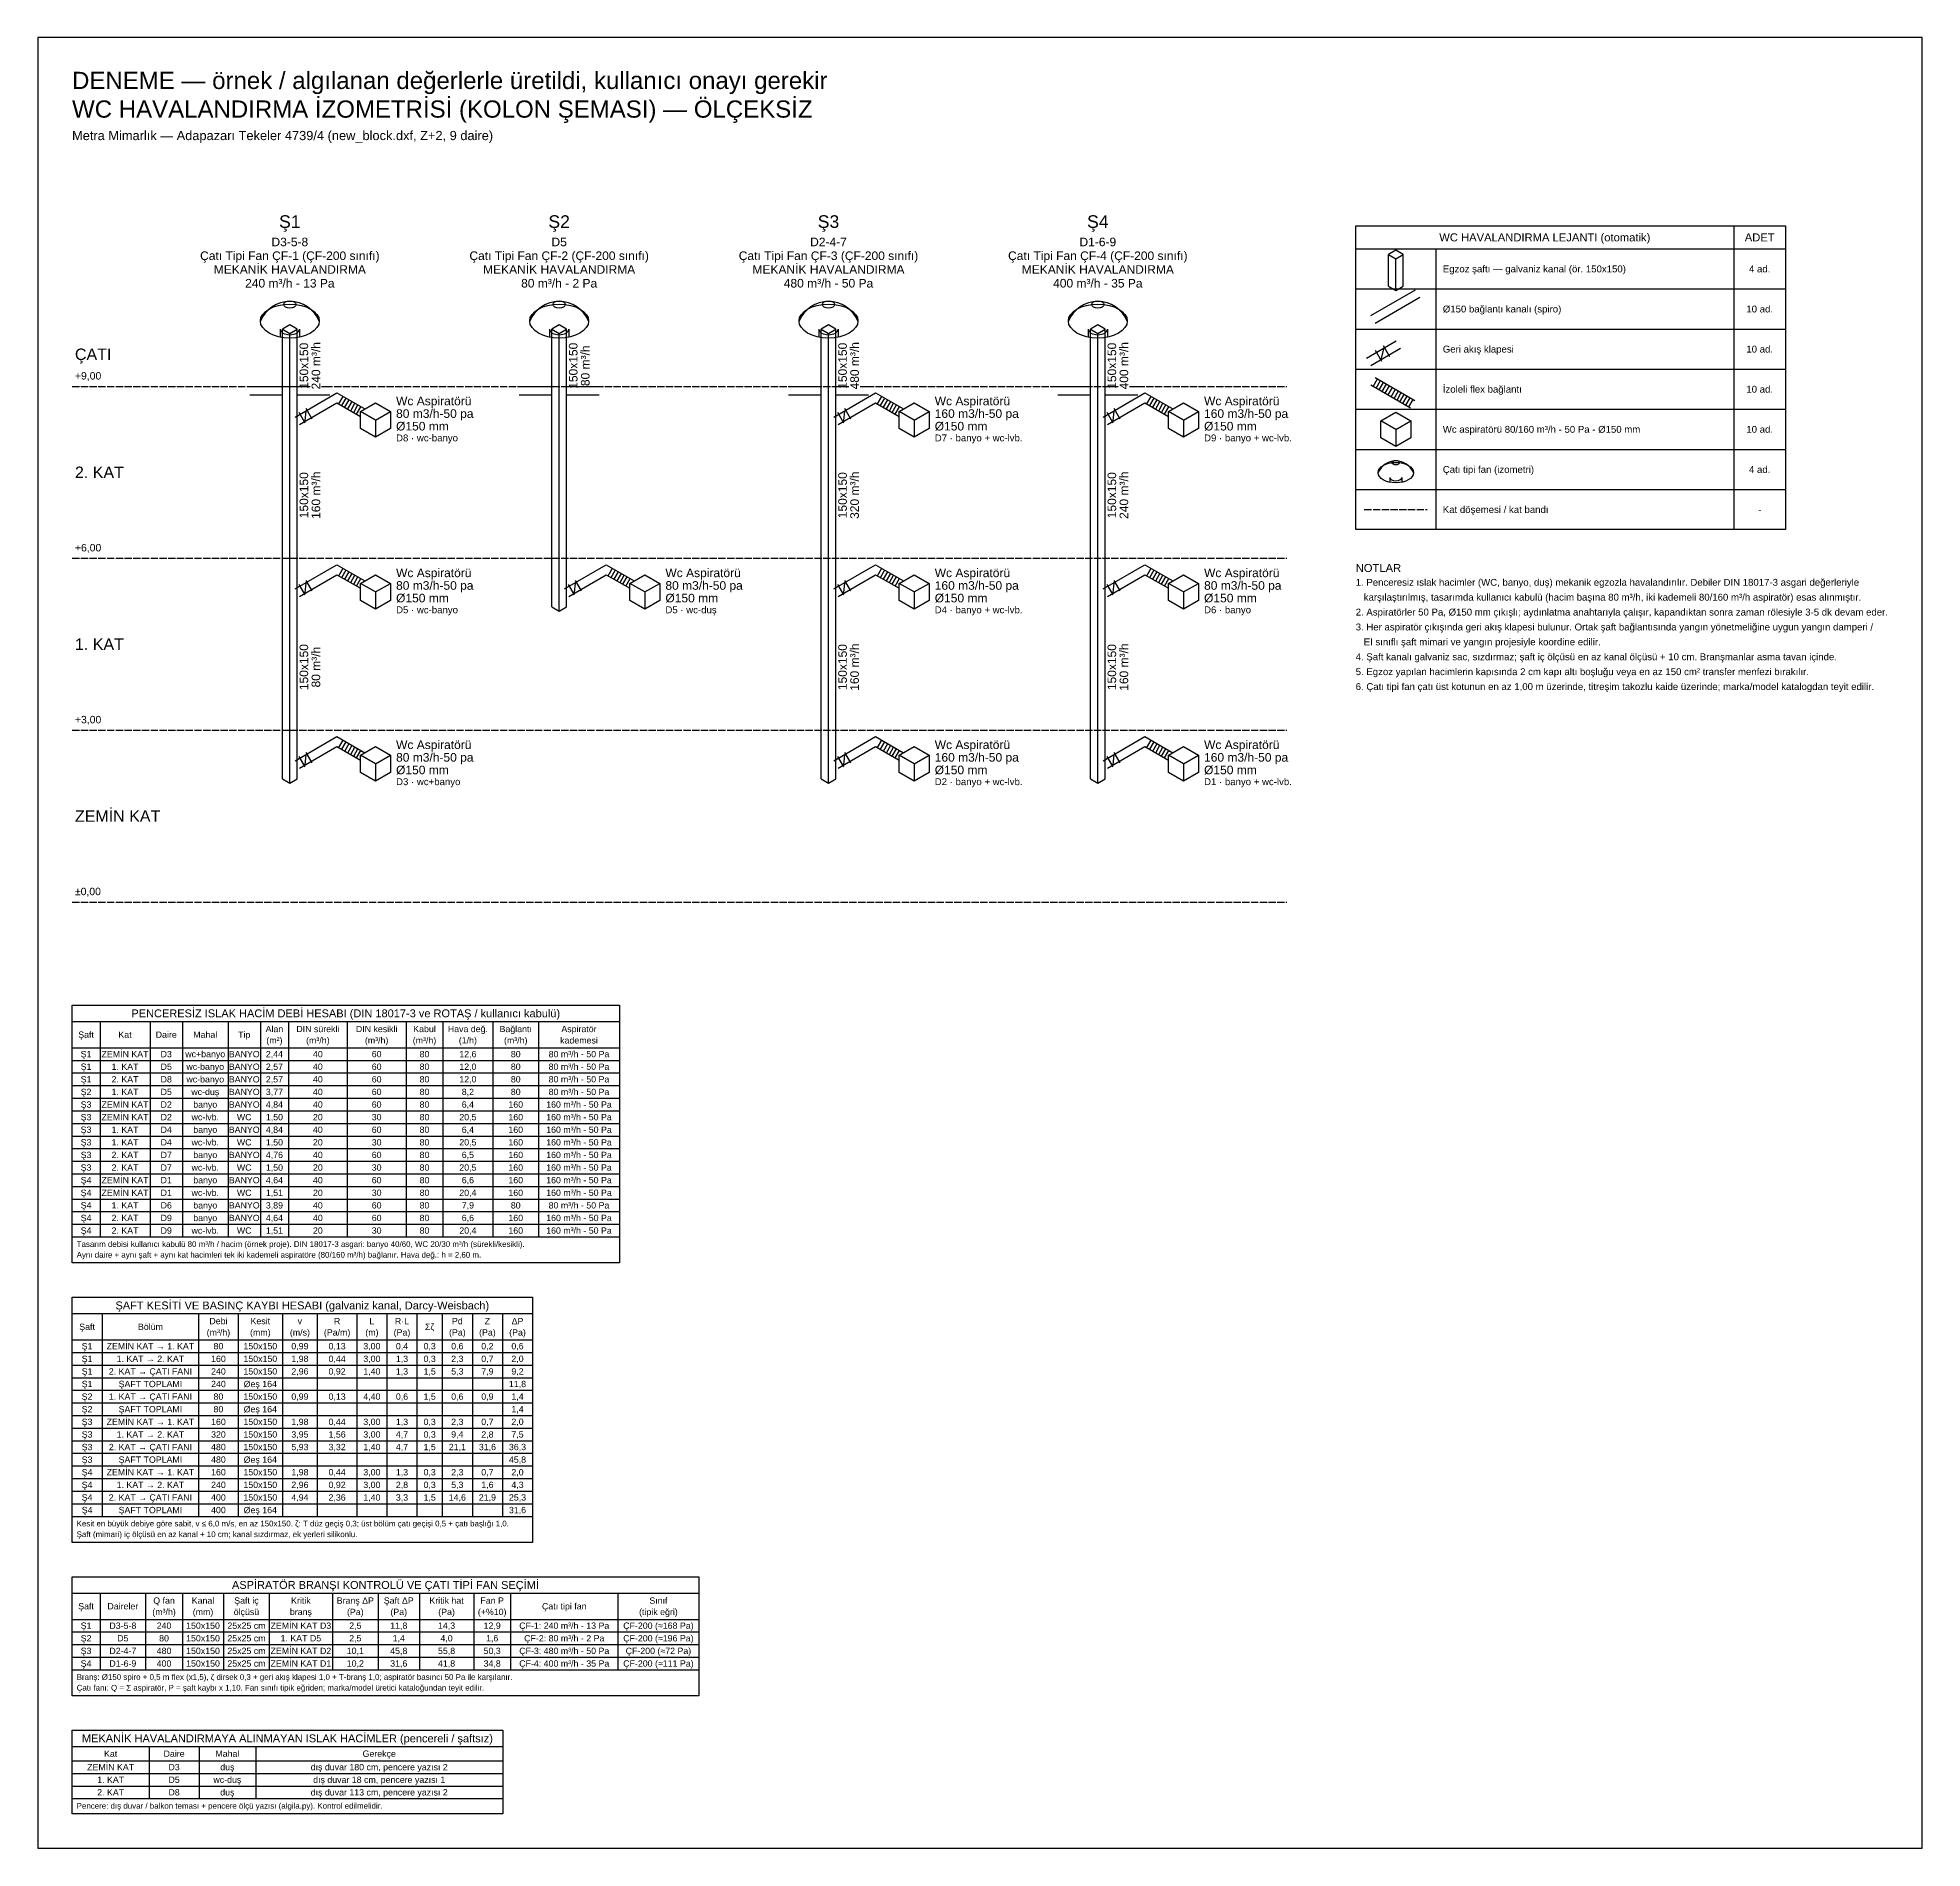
# Model space of a CAD drawing. Header units: centimetres. Extents: x -60 to 3229, y -1652 to 1509.
import ezdxf
from ezdxf.enums import TextEntityAlignment as Align

# ---------------------------------------------------------------- set-up
doc = ezdxf.new("R2010")
doc.units = ezdxf.units.CM
doc.header["$LTSCALE"] = 10
doc.linetypes.add('DASHED', pattern=[1.524, 1.27, -0.254])
for name, color, linetype in [('ROTAS-DENEME', 1, 'CONTINUOUS'), ('ROTAS-HESAP', 7, 'CONTINUOUS'), ('ROTAS-HESAP-YAZI', 7, 'CONTINUOUS'), ('ROTAS-MASKE', 7, 'CONTINUOUS'), ('ROTAS-PAFTA', 8, 'CONTINUOUS'), ('ROTAS-PAFTA-YAZI', 7, 'CONTINUOUS'), ('ROTAS-WC-HAV-CIHAZ', 4, 'CONTINUOUS'), ('ROTAS-WC-HAV-DOSEME', 8, 'CONTINUOUS'), ('ROTAS-WC-HAV-FLEX', 5, 'CONTINUOUS'), ('ROTAS-WC-HAV-KANAL', 5, 'CONTINUOUS'), ('ROTAS-WC-HAV-KAT', 8, 'DASHED'), ('ROTAS-WC-HAV-YAZI', 51, 'CONTINUOUS')]:
    doc.layers.add(name, color=color, linetype=linetype)
doc.styles.add('ROTAS', font='arial.ttf')

msp = doc.modelspace()

# ---------------------------------------------------------------- texts
at = {"layer": 'ROTAS-DENEME', "style": 'ROTAS'}
msp.add_text('DENEME — örnek / algılanan değerlerle üretildi, kullanıcı onayı gerekir', height=30, dxfattribs=at).set_placement((0, 1410), align=Align.BOTTOM_LEFT)
at = {"layer": 'ROTAS-HESAP-YAZI', "style": 'ROTAS'}
for s, height, p in [('WC HAVALANDIRMA LEJANTI (otomatik)', 14, (2570, 1160)), ('ADET', 14, (2945, 1160)), ('4 ad.', 12, (2945, 1105)), ('10 ad.', 12, (2945, 1035)), ('10 ad.', 12, (2945, 965)), ('10 ad.', 12, (2945, 895)), ('10 ad.', 12, (2945, 825)), ('4 ad.', 12, (2945, 755)), ('-', 12, (2945, 685)), ('PENCERESİZ ISLAK HACİM DEBİ HESABI (DIN 18017-3 ve ROTAŞ / kullanıcı kabulü)', 13.75, (477.6, -194.3)), ('Şaft', 11, (24.4, -231.5)), ('Kat', 11, (92.4, -231.5)), ('Daire', 11, (164.3, -231.5)), ('Mahal', 11, (232.4, -231.5)), ('Tip', 11, (300.4, -231.5)), ('Alan', 11, (353.1, -221.6)), ('DIN sürekli', 11, (428.9, -221.6)), ('DIN kesikli', 11, (531.5, -221.6)), ('Kabul', 11, (615, -221.6)), ('Hava değ.', 11, (690.7, -221.6)), ('Bağlantı', 11, (774.2, -221.6)), ('Aspiratör', 11, (884.6, -221.6)), ('Ş1', 11, (24.4, -265.4)), ('ZEMİN KAT', 11, (92.4, -265.4)), ('D3', 11, (164.3, -265.4)), ('wc+banyo', 11, (232.4, -265.4)), ('BANYO', 11, (300.4, -265.4)), ('2,44', 11, (353.1, -265.4)), ('(m²)', 11, (353.1, -241.4)), ('(m³/h)', 11, (428.9, -241.4)), ('40', 11, (428.9, -265.4)), ('(m³/h)', 11, (531.5, -241.4)), ('60', 11, (531.5, -265.4)), ('(m³/h)', 11, (615, -241.4)), ('80', 11, (615, -265.4)), ('(1/h)', 11, (690.7, -241.4)), ('12,6', 11, (690.7, -265.4)), ('(m³/h)', 11, (774.2, -241.4)), ('80', 11, (774.2, -265.4)), ('80 m³/h - 50 Pa', 11, (884.6, -265.4)), ('kademesi', 11, (884.6, -241.4)), ('Ş1', 11, (24.4, -287.4)), ('1. KAT', 11, (92.4, -287.4)), ('D5', 11, (164.3, -287.4)), ('wc-banyo', 11, (232.4, -287.4)), ('BANYO', 11, (300.4, -287.4)), ('2,57', 11, (353.1, -287.4)), ('40', 11, (428.9, -287.4)), ('60', 11, (531.5, -287.4)), ('80', 11, (615, -287.4)), ('12,0', 11, (690.7, -287.4)), ('80', 11, (774.2, -287.4)), ('80 m³/h - 50 Pa', 11, (884.6, -287.4)), ('Ş1', 11, (24.4, -309.4)), ('Ş2', 11, (24.4, -331.4)), ('2. KAT', 11, (92.4, -309.4)), ('1. KAT', 11, (92.4, -331.4)), ('D8', 11, (164.3, -309.4)), ('D5', 11, (164.3, -331.4)), ('wc-banyo', 11, (232.4, -309.4)), ('wc-duş', 11, (232.4, -331.4)), ('BANYO', 11, (300.4, -309.4)), ('BANYO', 11, (300.4, -331.4)), ('3,77', 11, (353.1, -331.4)), ('2,57', 11, (353.1, -309.4)), ('40', 11, (428.9, -309.4)), ('40', 11, (428.9, -331.4)), ('60', 11, (531.5, -309.4)), ('60', 11, (531.5, -331.4)), ('80', 11, (615, -309.4)), ('80', 11, (615, -331.4)), ('12,0', 11, (690.7, -309.4)), ('8,2', 11, (690.7, -331.4)), ('80', 11, (774.2, -309.4)), ('80', 11, (774.2, -331.4)), ('80 m³/h - 50 Pa', 11, (884.6, -309.4)), ('80 m³/h - 50 Pa', 11, (884.6, -331.4)), ('Ş3', 11, (24.4, -353.4)), ('ZEMİN KAT', 11, (92.4, -353.4)), ('D2', 11, (164.3, -353.4)), ('banyo', 11, (232.4, -353.4)), ('BANYO', 11, (300.4, -353.4)), ('4,84', 11, (353.1, -353.4)), ('40', 11, (428.9, -353.4)), ('60', 11, (531.5, -353.4)), ('80', 11, (615, -353.4)), ('6,4', 11, (690.7, -353.4)), ('160', 11, (774.2, -353.4)), ('160 m³/h - 50 Pa', 11, (884.6, -353.4)), ('Ş3', 11, (24.4, -375.4)), ('Ş3', 11, (24.4, -397.4)), ('ZEMİN KAT', 11, (92.4, -375.4)), ('1. KAT', 11, (92.4, -397.4)), ('D2', 11, (164.3, -375.4)), ('D4', 11, (164.3, -397.4)), ('wc-lvb.', 11, (232.4, -375.4)), ('banyo', 11, (232.4, -397.4)), ('BANYO', 11, (300.4, -397.4)), ('WC', 11, (300.4, -375.4)), ('4,84', 11, (353.1, -397.4)), ('1,50', 11, (353.1, -375.4)), ('40', 11, (428.9, -397.4)), ('20', 11, (428.9, -375.4)), ('30', 11, (531.5, -375.4)), ('60', 11, (531.5, -397.4)), ('80', 11, (615, -375.4)), ('80', 11, (615, -397.4)), ('20,5', 11, (690.7, -375.4)), ('6,4', 11, (690.7, -397.4)), ('160', 11, (774.2, -375.4)), ('160', 11, (774.2, -397.4)), ('160 m³/h - 50 Pa', 11, (884.6, -375.4)), ('160 m³/h - 50 Pa', 11, (884.6, -397.4)), ('Ş3', 11, (24.4, -419.4)), ('1. KAT', 11, (92.4, -419.4)), ('D4', 11, (164.3, -419.4)), ('wc-lvb.', 11, (232.4, -419.4)), ('WC', 11, (300.4, -419.4)), ('1,50', 11, (353.1, -419.4)), ('20', 11, (428.9, -419.4)), ('30', 11, (531.5, -419.4)), ('80', 11, (615, -419.4)), ('20,5', 11, (690.7, -419.4)), ('160', 11, (774.2, -419.4)), ('160 m³/h - 50 Pa', 11, (884.6, -419.4)), ('Ş3', 11, (24.4, -441.4)), ('Ş3', 11, (24.4, -463.4)), ('2. KAT', 11, (92.4, -441.4)), ('2. KAT', 11, (92.4, -463.4)), ('D7', 11, (164.3, -441.4)), ('D7', 11, (164.3, -463.4)), ('wc-lvb.', 11, (232.4, -463.4)), ('banyo', 11, (232.4, -441.4)), ('BANYO', 11, (300.4, -441.4)), ('WC', 11, (300.4, -463.4)), ('4,76', 11, (353.1, -441.4)), ('1,50', 11, (353.1, -463.4)), ('40', 11, (428.9, -441.4)), ('20', 11, (428.9, -463.4)), ('30', 11, (531.5, -463.4)), ('60', 11, (531.5, -441.4)), ('80', 11, (615, -441.4)), ('80', 11, (615, -463.4)), ('20,5', 11, (690.7, -463.4)), ('6,5', 11, (690.7, -441.4)), ('160', 11, (774.2, -441.4)), ('160', 11, (774.2, -463.4)), ('160 m³/h - 50 Pa', 11, (884.6, -441.4)), ('160 m³/h - 50 Pa', 11, (884.6, -463.4)), ('Ş4', 11, (24.4, -485.4)), ('ZEMİN KAT', 11, (92.4, -485.4)), ('D1', 11, (164.3, -485.4)), ('banyo', 11, (232.4, -485.4)), ('BANYO', 11, (300.4, -485.4)), ('4,64', 11, (353.1, -485.4)), ('40', 11, (428.9, -485.4)), ('60', 11, (531.5, -485.4)), ('80', 11, (615, -485.4)), ('6,6', 11, (690.7, -485.4)), ('160', 11, (774.2, -485.4)), ('160 m³/h - 50 Pa', 11, (884.6, -485.4)), ('Ş4', 11, (24.4, -507.4)), ('Ş4', 11, (24.4, -529.4)), ('ZEMİN KAT', 11, (92.4, -507.4)), ('1. KAT', 11, (92.4, -529.4)), ('D1', 11, (164.3, -507.4)), ('D6', 11, (164.3, -529.4)), ('wc-lvb.', 11, (232.4, -507.4)), ('banyo', 11, (232.4, -529.4)), ('BANYO', 11, (300.4, -529.4)), ('WC', 11, (300.4, -507.4)), ('3,89', 11, (353.1, -529.4)), ('1,51', 11, (353.1, -507.4)), ('40', 11, (428.9, -529.4)), ('20', 11, (428.9, -507.4)), ('30', 11, (531.5, -507.4)), ('60', 11, (531.5, -529.4)), ('80', 11, (615, -507.4)), ('80', 11, (615, -529.4)), ('20,4', 11, (690.7, -507.4)), ('7,9', 11, (690.7, -529.4)), ('160', 11, (774.2, -507.4)), ('80', 11, (774.2, -529.4)), ('160 m³/h - 50 Pa', 11, (884.6, -507.4)), ('80 m³/h - 50 Pa', 11, (884.6, -529.4)), ('Ş4', 11, (24.4, -551.4)), ('2. KAT', 11, (92.4, -551.4)), ('D9', 11, (164.3, -551.4)), ('banyo', 11, (232.4, -551.4)), ('BANYO', 11, (300.4, -551.4)), ('4,64', 11, (353.1, -551.4)), ('40', 11, (428.9, -551.4)), ('60', 11, (531.5, -551.4)), ('80', 11, (615, -551.4)), ('6,6', 11, (690.7, -551.4)), ('160', 11, (774.2, -551.4)), ('160 m³/h - 50 Pa', 11, (884.6, -551.4)), ('Ş4', 11, (24.4, -573.4)), ('2. KAT', 11, (92.4, -573.4)), ('D9', 11, (164.3, -573.4)), ('wc-lvb.', 11, (232.4, -573.4)), ('WC', 11, (300.4, -573.4)), ('1,51', 11, (353.1, -573.4)), ('20', 11, (428.9, -573.4)), ('30', 11, (531.5, -573.4)), ('80', 11, (615, -573.4)), ('20,4', 11, (690.7, -573.4)), ('160', 11, (774.2, -573.4)), ('160 m³/h - 50 Pa', 11, (884.6, -573.4)), ('ŞAFT KESİTİ VE BASINÇ KAYBI HESABI (galvaniz kanal, Darcy-Weisbach)', 13.75, (401.8, -704.1)), ('Şaft', 11, (26.2, -741.3)), ('Bölüm', 11, (136.7, -741.3)), ('(m³/h)', 11, (255.4, -751.2)), ('Debi', 11, (255.4, -731.4)), ('(mm)', 11, (328.5, -751.2)), ('Kesit', 11, (328.5, -731.4)), ('(m/s)', 11, (397.6, -751.2)), ('v', 11, (397.6, -731.4)), ('(Pa/m)', 11, (462.5, -751.2)), ('R', 11, (462.5, -731.4)), ('(m)', 11, (523.2, -751.2)), ('L', 11, (523.2, -731.4)), ('(Pa)', 11, (575.7, -751.2)), ('R·L', 11, (575.7, -731.4)), ('Σζ', 11, (624, -741.3)), ('(Pa)', 11, (672.3, -751.2)), ('Pd', 11, (672.3, -731.4)), ('(Pa)', 11, (724.8, -751.2)), ('Z', 11, (724.8, -731.4)), ('(Pa)', 11, (777.3, -751.2)), ('ΔP', 11, (777.3, -731.4)), ('Ş1', 11, (26.2, -775.2)), ('ZEMİN KAT → 1. KAT', 11, (136.7, -775.2)), ('80', 11, (255.4, -775.2)), ('150x150', 11, (328.5, -775.2)), ('0,99', 11, (397.6, -775.2)), ('0,13', 11, (462.5, -775.2)), ('3,00', 11, (523.2, -775.2)), ('0,4', 11, (575.7, -775.2)), ('0,3', 11, (624, -775.2)), ('0,6', 11, (672.3, -775.2)), ('0,2', 11, (724.8, -775.2)), ('0,6', 11, (777.3, -775.2)), ('Ş1', 11, (26.2, -797.2)), ('Ş1', 11, (26.2, -819.2)), ('2. KAT → ÇATI FANI', 11, (136.7, -819.2)), ('1. KAT → 2. KAT', 11, (136.7, -797.2)), ('240', 11, (255.4, -819.2)), ('160', 11, (255.4, -797.2)), ('150x150', 11, (328.5, -797.2)), ('150x150', 11, (328.5, -819.2)), ('2,96', 11, (397.6, -819.2)), ('1,98', 11, (397.6, -797.2)), ('0,44', 11, (462.5, -797.2)), ('0,92', 11, (462.5, -819.2)), ('3,00', 11, (523.2, -797.2)), ('1,40', 11, (523.2, -819.2)), ('1,3', 11, (575.7, -797.2)), ('1,3', 11, (575.7, -819.2)), ('0,3', 11, (624, -797.2)), ('1,5', 11, (624, -819.2)), ('5,3', 11, (672.3, -819.2)), ('2,3', 11, (672.3, -797.2)), ('0,7', 11, (724.8, -797.2)), ('7,9', 11, (724.8, -819.2)), ('9,2', 11, (777.3, -819.2)), ('2,0', 11, (777.3, -797.2)), ('Ş1', 11, (26.2, -841.2)), ('ŞAFT TOPLAMI', 11, (136.7, -841.2)), ('240', 11, (255.4, -841.2)), ('Øeş 164', 11, (328.5, -841.2)), ('11,8', 11, (777.3, -841.2)), ('Ş2', 11, (26.2, -863.2)), ('Ş2', 11, (26.2, -885.2)), ('1. KAT → ÇATI FANI', 11, (136.7, -863.2)), ('ŞAFT TOPLAMI', 11, (136.7, -885.2)), ('80', 11, (255.4, -863.2)), ('80', 11, (255.4, -885.2)), ('Øeş 164', 11, (328.5, -885.2)), ('150x150', 11, (328.5, -863.2)), ('0,99', 11, (397.6, -863.2)), ('0,13', 11, (462.5, -863.2)), ('4,40', 11, (523.2, -863.2)), ('0,6', 11, (575.7, -863.2)), ('1,5', 11, (624, -863.2)), ('0,6', 11, (672.3, -863.2)), ('0,9', 11, (724.8, -863.2)), ('1,4', 11, (777.3, -863.2)), ('1,4', 11, (777.3, -885.2)), ('Ş3', 11, (26.2, -907.2)), ('ZEMİN KAT → 1. KAT', 11, (136.7, -907.2)), ('160', 11, (255.4, -907.2)), ('150x150', 11, (328.5, -907.2)), ('1,98', 11, (397.6, -907.2)), ('0,44', 11, (462.5, -907.2)), ('3,00', 11, (523.2, -907.2)), ('1,3', 11, (575.7, -907.2)), ('0,3', 11, (624, -907.2)), ('2,3', 11, (672.3, -907.2)), ('0,7', 11, (724.8, -907.2)), ('2,0', 11, (777.3, -907.2)), ('Ş3', 11, (26.2, -929.2)), ('Ş3', 11, (26.2, -951.2)), ('2. KAT → ÇATI FANI', 11, (136.7, -951.2)), ('1. KAT → 2. KAT', 11, (136.7, -929.2)), ('480', 11, (255.4, -951.2)), ('320', 11, (255.4, -929.2)), ('150x150', 11, (328.5, -929.2)), ('150x150', 11, (328.5, -951.2)), ('3,95', 11, (397.6, -929.2)), ('5,93', 11, (397.6, -951.2)), ('3,32', 11, (462.5, -951.2)), ('1,56', 11, (462.5, -929.2)), ('3,00', 11, (523.2, -929.2)), ('1,40', 11, (523.2, -951.2)), ('4,7', 11, (575.7, -929.2)), ('4,7', 11, (575.7, -951.2)), ('0,3', 11, (624, -929.2)), ('1,5', 11, (624, -951.2)), ('21,1', 11, (672.3, -951.2)), ('9,4', 11, (672.3, -929.2)), ('31,6', 11, (724.8, -951.2)), ('2,8', 11, (724.8, -929.2)), ('36,3', 11, (777.3, -951.2)), ('7,5', 11, (777.3, -929.2)), ('Ş3', 11, (26.2, -973.2)), ('ŞAFT TOPLAMI', 11, (136.7, -973.2)), ('480', 11, (255.4, -973.2)), ('Øeş 164', 11, (328.5, -973.2)), ('45,8', 11, (777.3, -973.2)), ('Ş4', 11, (26.2, -995.2)), ('Ş4', 11, (26.2, -1017.2)), ('ZEMİN KAT → 1. KAT', 11, (136.7, -995.2)), ('1. KAT → 2. KAT', 11, (136.7, -1017.2)), ('240', 11, (255.4, -1017.2)), ('160', 11, (255.4, -995.2)), ('150x150', 11, (328.5, -995.2)), ('150x150', 11, (328.5, -1017.2)), ('2,96', 11, (397.6, -1017.2)), ('1,98', 11, (397.6, -995.2)), ('0,44', 11, (462.5, -995.2)), ('0,92', 11, (462.5, -1017.2)), ('3,00', 11, (523.2, -995.2)), ('3,00', 11, (523.2, -1017.2)), ('2,8', 11, (575.7, -1017.2)), ('1,3', 11, (575.7, -995.2)), ('0,3', 11, (624, -995.2)), ('0,3', 11, (624, -1017.2)), ('5,3', 11, (672.3, -1017.2)), ('2,3', 11, (672.3, -995.2)), ('0,7', 11, (724.8, -995.2)), ('1,6', 11, (724.8, -1017.2)), ('4,3', 11, (777.3, -1017.2)), ('2,0', 11, (777.3, -995.2)), ('Ş4', 11, (26.2, -1039.2)), ('2. KAT → ÇATI FANI', 11, (136.7, -1039.2)), ('400', 11, (255.4, -1039.2)), ('150x150', 11, (328.5, -1039.2)), ('4,94', 11, (397.6, -1039.2)), ('2,36', 11, (462.5, -1039.2)), ('1,40', 11, (523.2, -1039.2)), ('3,3', 11, (575.7, -1039.2)), ('1,5', 11, (624, -1039.2)), ('14,6', 11, (672.3, -1039.2)), ('21,9', 11, (724.8, -1039.2)), ('25,3', 11, (777.3, -1039.2)), ('Ş4', 11, (26.2, -1061.2)), ('ŞAFT TOPLAMI', 11, (136.7, -1061.2)), ('400', 11, (255.4, -1061.2)), ('Øeş 164', 11, (328.5, -1061.2)), ('31,6', 11, (777.3, -1061.2)), ('ASPİRATÖR BRANŞI KONTROLÜ VE ÇATI TİPİ FAN SEÇİMİ', 13.75, (546.9, -1191.9)), ('Q fan', 11, (160.5, -1219.2)), ('Kanal', 11, (228.5, -1219.2)), ('Şaft iç', 11, (304.3, -1219.2)), ('Kritik', 11, (399.3, -1219.2)), ('Branş ΔP', 11, (494.3, -1219.2)), ('Şaft ΔP', 11, (570.1, -1219.2)), ('Kritik hat', 11, (653.5, -1219.2)), ('Fan P', 11, (733.1, -1219.2)), ('Sınıf', 11, (1023.2, -1219.2)), ('Şaft', 11, (24.4, -1229.1)), ('Daireler', 11, (88.6, -1229.1)), ('(m³/h)', 11, (160.5, -1239)), ('(mm)', 11, (228.5, -1239)), ('ölçüsü', 11, (304.3, -1239)), ('branş', 11, (399.3, -1239)), ('(Pa)', 11, (494.3, -1239)), ('(Pa)', 11, (570.1, -1239)), ('(Pa)', 11, (653.5, -1239)), ('(+%10)', 11, (733.1, -1239)), ('Çatı tipi fan', 11, (858.9, -1229.1)), ('(tipik eğri)', 11, (1023.2, -1239)), ('Ş1', 11, (24.4, -1263)), ('Ş2', 11, (24.4, -1285)), ('D3-5-8', 11, (88.6, -1263)), ('D5', 11, (88.6, -1285)), ('240', 11, (160.5, -1263)), ('80', 11, (160.5, -1285)), ('150x150', 11, (228.5, -1263)), ('150x150', 11, (228.5, -1285)), ('25x25 cm', 11, (304.3, -1263)), ('25x25 cm', 11, (304.3, -1285)), ('ZEMİN KAT D3', 11, (399.3, -1263)), ('1. KAT D5', 11, (399.3, -1285)), ('2,5', 11, (494.3, -1263)), ('2,5', 11, (494.3, -1285)), ('11,8', 11, (570.1, -1263)), ('1,4', 11, (570.1, -1285)), ('14,3', 11, (653.5, -1263)), ('4,0', 11, (653.5, -1285)), ('12,9', 11, (733.1, -1263)), ('1,6', 11, (733.1, -1285)), ('ÇF-1: 240 m³/h - 13 Pa', 11, (858.9, -1263)), ('ÇF-2: 80 m³/h - 2 Pa', 11, (858.9, -1285)), ('ÇF-200 (≈168 Pa)', 11, (1023.2, -1263)), ('ÇF-200 (≈196 Pa)', 11, (1023.2, -1285)), ('Ş3', 11, (24.4, -1307)), ('D2-4-7', 11, (88.6, -1307)), ('480', 11, (160.5, -1307)), ('150x150', 11, (228.5, -1307)), ('25x25 cm', 11, (304.3, -1307)), ('ZEMİN KAT D2', 11, (399.3, -1307)), ('10,1', 11, (494.3, -1307)), ('45,8', 11, (570.1, -1307)), ('55,8', 11, (653.5, -1307)), ('50,3', 11, (733.1, -1307)), ('ÇF-3: 480 m³/h - 50 Pa', 11, (858.9, -1307)), ('ÇF-200 (≈72 Pa)', 11, (1023.2, -1307)), ('Ş4', 11, (24.4, -1329)), ('D1-6-9', 11, (88.6, -1329)), ('400', 11, (160.5, -1329)), ('150x150', 11, (228.5, -1329)), ('25x25 cm', 11, (304.3, -1329)), ('ZEMİN KAT D1', 11, (399.3, -1329)), ('10,2', 11, (494.3, -1329)), ('31,6', 11, (570.1, -1329)), ('41,8', 11, (653.5, -1329)), ('34,8', 11, (733.1, -1329)), ('ÇF-4: 400 m³/h - 35 Pa', 11, (858.9, -1329)), ('ÇF-200 (≈111 Pa)', 11, (1023.2, -1329)), ('MEKANİK HAVALANDIRMAYA ALINMAYAN ISLAK HACİMLER (pencereli / şaftsız)', 13.75, (375.8, -1459.7)), ('ZEMİN KAT', 11, (67.3, -1509.9)), ('Kat', 11, (67.3, -1486.4)), ('Daire', 11, (178, -1486.4)), ('D3', 11, (178, -1509.9)), ('Mahal', 11, (271, -1486.4)), ('duş', 11, (271, -1509.9)), ('dış duvar 180 cm, pencere yazısı 2', 11, (536, -1509.9)), ('Gerekçe', 11, (536, -1486.4)), ('1. KAT', 11, (67.3, -1531.9)), ('D5', 11, (178, -1531.9)), ('wc-duş', 11, (271, -1531.9)), ('dış duvar 18 cm, pencere yazısı 1', 11, (536, -1531.9)), ('2. KAT', 11, (67.3, -1553.9)), ('D8', 11, (178, -1553.9)), ('duş', 11, (271, -1553.9)), ('dış duvar 113 cm, pencere yazısı 2', 11, (536, -1553.9))]:
    msp.add_text(s, height=height, dxfattribs=at).set_placement(p, align=Align.MIDDLE_CENTER)
for s, height, p in [('Egzoz şaftı — galvaniz kanal (ör. 150x150)', 12, (2392, 1105)), ('Ø150 bağlantı kanalı (spiro)', 12, (2392, 1035)), ('Geri akış klapesi', 12, (2392, 965)), ('İzoleli flex bağlantı', 12, (2392, 895)), ('Wc aspiratörü 80/160 m³/h - 50 Pa - Ø150 mm', 12, (2392, 825)), ('Çatı tipi fan (izometri)', 12, (2392, 755)), ('Kat döşemesi / kat bandı', 12, (2392, 685)), ('Tasarım debisi kullanıcı kabulü 80 m³/h / hacim (örnek proje). DIN 18017-3 asgari: banyo 40/60, WC 20/30 m³/h (sürekli/kesikli).', 9.9, (8, -597)), ('Aynı daire + aynı şaft + aynı kat hacimleri tek iki kademeli aspiratöre (80/160 m³/h) bağlanır. Hava değ.: h = 2,60 m.', 9.9, (8, -615.7)), ('Kesit en büyük debiye göre sabit, v ≤ 6,0 m/s, en az 150x150. ζ: T düz geçiş 0,3; üst bölüm çatı geçişi 0,5 + çatı başlığı 1,0.', 9.9, (8, -1084.8)), ('Şaft (mimari) iç ölçüsü en az kanal + 10 cm; kanal sızdırmaz, ek yerleri silikonlu.', 9.9, (8, -1103.5)), ('Branş: Ø150 spiro + 0,5 m flex (x1,5), ζ dirsek 0,3 + geri akış klapesi 1,0 + T-branş 1,0; aspiratör basıncı 50 Pa ile karşılanır.', 9.9, (8, -1352.6)), ('Çatı fanı: Q = Σ aspiratör, P = şaft kaybı x 1,10. Fan sınıfı tipik eğriden; marka/model üretici kataloğundan teyit edilir.', 9.9, (8, -1371.3)), ('Pencere: dış duvar / balkon teması + pencere ölçü yazısı (algila.py). Kontrol edilmelidir.', 9.9, (8, -1577.5))]:
    msp.add_text(s, height=height, dxfattribs=at).set_placement(p, align=Align.MIDDLE_LEFT)
at = {"layer": 'ROTAS-PAFTA-YAZI', "style": 'ROTAS'}
for s, height, p in [('WC HAVALANDIRMA İZOMETRİSİ (KOLON ŞEMASI) — ÖLÇEKSİZ', 30, (0, 1360)), ('Metra Mimarlık — Adapazarı Tekeler 4739/4 (new_block.dxf, Z+2, 9 daire)', 16, (0, 1325))]:
    msp.add_text(s, height=height, dxfattribs=at).set_placement(p, align=Align.BOTTOM_LEFT)
for s, height, p in [('1. Penceresiz ıslak hacimler (WC, banyo, duş) mekanik egzozla havalandırılır. Debiler DIN 18017-3 asgari değerleriyle', 12, (2240, 564)), ('NOTLAR', 14, (2240, 590)), ('   karşılaştırılmış, tasarımda kullanıcı kabulü (hacim başına 80 m³/h, iki kademeli 80/160 m³/h aspiratör) esas alınmıştır.', 12, (2240, 538)), ('2. Aspiratörler 50 Pa, Ø150 mm çıkışlı; aydınlatma anahtarıyla çalışır, kapandıktan sonra zaman rölesiyle 3-5 dk devam eder.', 12, (2240, 512)), ('3. Her aspiratör çıkışında geri akış klapesi bulunur. Ortak şaft bağlantısında yangın yönetmeliğine uygun yangın damperi /', 12, (2240, 486)), ('   EI sınıflı şaft mimari ve yangın projesiyle koordine edilir.', 12, (2240, 460)), ('4. Şaft kanalı galvaniz sac, sızdırmaz; şaft iç ölçüsü en az kanal ölçüsü + 10 cm. Branşmanlar asma tavan içinde.', 12, (2240, 434)), ('5. Egzoz yapılan hacimlerin kapısında 2 cm kapı altı boşluğu veya en az 150 cm² transfer menfezi bırakılır.', 12, (2240, 408)), ('6. Çatı tipi fan çatı üst kotunun en az 1,00 m üzerinde, titreşim takozlu kaide üzerinde; marka/model katalogdan teyit edilir.', 12, (2240, 382))]:
    msp.add_text(s, height=height, dxfattribs=at).set_placement(p, align=Align.TOP_LEFT)
at = {"layer": 'ROTAS-WC-HAV-YAZI', "style": 'ROTAS'}
for s, height, p in [('Ş1', 22, (380, 1170)), ('Ş2', 22, (850, 1170)), ('Ş3', 22, (1320, 1170)), ('Ş4', 22, (1790, 1170)), ('D3-5-8', 15, (380, 1140)), ('D5', 15, (850, 1140)), ('D2-4-7', 15, (1320, 1140)), ('D1-6-9', 15, (1790, 1140)), ('Çatı Tipi Fan ÇF-1 (ÇF-200 sınıfı)', 15, (380, 1116)), ('Çatı Tipi Fan ÇF-2 (ÇF-200 sınıfı)', 15, (850, 1116)), ('Çatı Tipi Fan ÇF-3 (ÇF-200 sınıfı)', 15, (1320, 1116)), ('Çatı Tipi Fan ÇF-4 (ÇF-200 sınıfı)', 15, (1790, 1116)), ('MEKANİK HAVALANDIRMA', 15, (380, 1092)), ('240 m³/h - 13 Pa', 15, (380, 1068)), ('MEKANİK HAVALANDIRMA', 15, (850, 1092)), ('80 m³/h - 2 Pa', 15, (850, 1068)), ('MEKANİK HAVALANDIRMA', 15, (1320, 1092)), ('480 m³/h - 50 Pa', 15, (1320, 1068)), ('MEKANİK HAVALANDIRMA', 15, (1790, 1092)), ('400 m³/h - 35 Pa', 15, (1790, 1068))]:
    msp.add_text(s, height=height, dxfattribs=at).set_placement(p, align=Align.BOTTOM_CENTER)
for s, height, p in [('ÇATI', 20, (5, 940)), ('+9,00', 13, (5, 908)), ('+6,00', 13, (5, 608)), ('+3,00', 13, (5, 308)), ('±0,00', 13, (5, 8))]:
    msp.add_text(s, height=height, dxfattribs=at).set_placement(p, align=Align.BOTTOM_LEFT)
for s, p in [('150x150', (874.5, 936)), ('80 m³/h', (895.5, 936)), ('150x150', (404.5, 710)), ('160 m³/h', (425.5, 710)), ('150x150', (1344.5, 710)), ('320 m³/h', (1365.5, 710)), ('150x150', (1814.5, 710)), ('240 m³/h', (1835.5, 710)), ('150x150', (404.5, 410)), ('80 m³/h', (425.5, 410)), ('150x150', (1344.5, 410)), ('160 m³/h', (1365.5, 410)), ('150x150', (1814.5, 410)), ('160 m³/h', (1835.5, 410))]:
    msp.add_text(s, height=15, rotation=90, dxfattribs=at).set_placement(p, align=Align.MIDDLE_CENTER)
for s, height, p in [('Wc Aspiratörü', 15, (565.4, 882)), ('80 m3/h-50 pa', 15, (565.4, 860)), ('Wc Aspiratörü', 15, (1505.4, 882)), ('160 m3/h-50 pa', 15, (1505.4, 860)), ('Wc Aspiratörü', 15, (1975.4, 882)), ('160 m3/h-50 pa', 15, (1975.4, 860)), ('Ø150 mm', 15, (565.4, 838)), ('Ø150 mm', 15, (1505.4, 838)), ('Ø150 mm', 15, (1975.4, 838)), ('D8 · wc-banyo', 12, (565.4, 816)), ('D7 · banyo + wc-lvb.', 12, (1505.4, 816)), ('D9 · banyo + wc-lvb.', 12, (1975.4, 816)), ('Wc Aspiratörü', 15, (565.4, 582)), ('80 m3/h-50 pa', 15, (565.4, 560)), ('Wc Aspiratörü', 15, (1035.4, 582)), ('80 m3/h-50 pa', 15, (1035.4, 560)), ('Wc Aspiratörü', 15, (1505.4, 582)), ('160 m3/h-50 pa', 15, (1505.4, 560)), ('Wc Aspiratörü', 15, (1975.4, 582)), ('80 m3/h-50 pa', 15, (1975.4, 560)), ('Ø150 mm', 15, (565.4, 538)), ('Ø150 mm', 15, (1035.4, 538)), ('Ø150 mm', 15, (1505.4, 538)), ('Ø150 mm', 15, (1975.4, 538)), ('D5 · wc-banyo', 12, (565.4, 516)), ('D5 · wc-duş', 12, (1035.4, 516)), ('D4 · banyo + wc-lvb.', 12, (1505.4, 516)), ('D6 · banyo', 12, (1975.4, 516)), ('Wc Aspiratörü', 15, (565.4, 282)), ('Wc Aspiratörü', 15, (1505.4, 282)), ('Wc Aspiratörü', 15, (1975.4, 282)), ('Ø150 mm', 15, (565.4, 238)), ('80 m3/h-50 pa', 15, (565.4, 260)), ('Ø150 mm', 15, (1505.4, 238)), ('160 m3/h-50 pa', 15, (1505.4, 260)), ('Ø150 mm', 15, (1975.4, 238)), ('160 m3/h-50 pa', 15, (1975.4, 260)), ('D3 · wc+banyo', 12, (565.4, 216)), ('D2 · banyo + wc-lvb.', 12, (1505.4, 216)), ('D1 · banyo + wc-lvb.', 12, (1975.4, 216))]:
    msp.add_text(s, height=height, dxfattribs=at).set_placement(p, align=Align.TOP_LEFT)
for s, p in [('2. KAT', (5, 750)), ('1. KAT', (5, 450)), ('ZEMİN KAT', (5, 150))]:
    msp.add_text(s, height=20, dxfattribs=at).set_placement(p, align=Align.MIDDLE_LEFT)

# ---------------------------------------------------------------- linework, layer by layer
at = {"layer": 'ROTAS-HESAP'}
for p, q in [((2900, 1180), (2900, 650)), ((2240, 1140), (2990, 1140)), ((2380, 1140), (2380, 650)), ((2240, 1070), (2990, 1070)), ((2240, 1000), (2990, 1000)), ((2240, 930), (2990, 930)), ((2240, 860), (2990, 860)), ((2240, 790), (2990, 790)), ((2240, 720), (2990, 720)), ((0, -208.6), (955.2, -208.6)), ((48.8, -208.6), (48.8, -584.4)), ((136.1, -208.6), (136.1, -584.4)), ((192.6, -208.6), (192.6, -584.4)), ((272.2, -208.6), (272.2, -584.4)), ((328.7, -208.6), (328.7, -584.4)), ((377.5, -208.6), (377.5, -584.4)), ((480.2, -208.6), (480.2, -584.4)), ((582.9, -208.6), (582.9, -584.4)), ((647.1, -208.6), (647.1, -584.4)), ((734.4, -208.6), (734.4, -584.4)), ((814, -208.6), (814, -584.4)), ((0, -254.4), (955.2, -254.4)), ((0, -276.4), (955.2, -276.4)), ((0, -298.4), (955.2, -298.4)), ((0, -320.4), (955.2, -320.4)), ((0, -342.4), (955.2, -342.4)), ((0, -364.4), (955.2, -364.4)), ((0, -386.4), (955.2, -386.4)), ((0, -408.4), (955.2, -408.4)), ((0, -430.4), (955.2, -430.4)), ((0, -452.4), (955.2, -452.4)), ((0, -474.4), (955.2, -474.4)), ((0, -496.4), (955.2, -496.4)), ((0, -518.4), (955.2, -518.4)), ((0, -540.4), (955.2, -540.4)), ((0, -562.4), (955.2, -562.4)), ((0, -584.4), (955.2, -584.4)), ((0, -718.4), (803.5, -718.4)), ((52.5, -718.4), (52.5, -1072.2)), ((220.9, -718.4), (220.9, -1072.2)), ((289.9, -718.4), (289.9, -1072.2)), ((367.2, -718.4), (367.2, -1072.2)), ((427.9, -718.4), (427.9, -1072.2)), ((497, -718.4), (497, -1072.2)), ((549.4, -718.4), (549.4, -1072.2)), ((601.9, -718.4), (601.9, -1072.2)), ((646.1, -718.4), (646.1, -1072.2)), ((698.6, -718.4), (698.6, -1072.2)), ((751.1, -718.4), (751.1, -1072.2)), ((0, -764.2), (803.5, -764.2)), ((0, -786.2), (803.5, -786.2)), ((0, -808.2), (803.5, -808.2)), ((0, -830.2), (803.5, -830.2)), ((0, -852.2), (803.5, -852.2)), ((0, -874.2), (803.5, -874.2)), ((0, -896.2), (803.5, -896.2)), ((0, -918.2), (803.5, -918.2)), ((0, -940.2), (803.5, -940.2)), ((0, -962.2), (803.5, -962.2)), ((0, -984.2), (803.5, -984.2)), ((0, -1006.2), (803.5, -1006.2)), ((0, -1028.2), (803.5, -1028.2)), ((0, -1050.2), (803.5, -1050.2)), ((0, -1072.2), (803.5, -1072.2)), ((0, -1206.2), (1093.8, -1206.2)), ((48.8, -1206.2), (48.8, -1340)), ((128.4, -1206.2), (128.4, -1340)), ((192.6, -1206.2), (192.6, -1340)), ((264.5, -1206.2), (264.5, -1340)), ((344.1, -1206.2), (344.1, -1340)), ((454.5, -1206.2), (454.5, -1340)), ((534.1, -1206.2), (534.1, -1340)), ((606, -1206.2), (606, -1340)), ((701, -1206.2), (701, -1340)), ((765.2, -1206.2), (765.2, -1340)), ((952.6, -1206.2), (952.6, -1340)), ((0, -1252), (1093.8, -1252)), ((0, -1274), (1093.8, -1274)), ((0, -1296), (1093.8, -1296)), ((0, -1318), (1093.8, -1318)), ((0, -1340), (1093.8, -1340)), ((0, -1474), (751.6, -1474)), ((134.5, -1474), (134.5, -1564.9)), ((221.6, -1474), (221.6, -1564.9)), ((320.5, -1474), (320.5, -1564.9)), ((0, -1498.9), (751.6, -1498.9)), ((0, -1520.9), (751.6, -1520.9)), ((0, -1542.9), (751.6, -1542.9)), ((0, -1564.9), (751.6, -1564.9))]:
    msp.add_line(p, q, dxfattribs=at)
for points in [[(2240, 1180), (2990, 1180), (2990, 650), (2240, 650)], [(0, -180), (955.2, -180), (955.2, -629.8), (0, -629.8)], [(0, -689.8), (803.5, -689.8), (803.5, -1117.6), (0, -1117.6)], [(0, -1177.6), (1093.8, -1177.6), (1093.8, -1385.4), (0, -1385.4)], [(0, -1445.4), (751.6, -1445.4), (751.6, -1591.6), (0, -1591.6)]]:
    msp.add_lwpolyline(points, close=True, dxfattribs=at)
at = {"layer": 'ROTAS-WC-HAV-CIHAZ'}
for p, q in [((362.9, 1000), (362.9, 986)), ((397.1, 1000), (397.1, 986)), ((832.9, 1000), (832.9, 986)), ((867.1, 1000), (867.1, 986)), ((1302.9, 1000), (1302.9, 986)), ((1337.1, 1000), (1337.1, 986)), ((1772.9, 1000), (1772.9, 986)), ((1807.1, 1000), (1807.1, 986)), ((529.4, 841.2), (503.4, 856.2)), ((529.4, 841.2), (555.4, 856.2)), ((1469.4, 841.2), (1443.4, 856.2)), ((1469.4, 841.2), (1495.4, 856.2)), ((1939.4, 841.2), (1913.4, 856.2)), ((1939.4, 841.2), (1965.4, 856.2)), ((529.4, 841.2), (529.4, 811.2)), ((1469.4, 841.2), (1469.4, 811.2)), ((1939.4, 841.2), (1939.4, 811.2)), ((2310, 825), (2284, 840)), ((2310, 825), (2336, 840)), ((2310, 825), (2310, 795)), ((2299.7, 741), (2299.7, 732.6)), ((2320.3, 741), (2320.3, 732.6)), ((529.4, 541.2), (503.4, 556.2)), ((529.4, 541.2), (555.4, 556.2)), ((529.4, 541.2), (529.4, 511.2)), ((999.4, 541.2), (973.4, 556.2)), ((999.4, 541.2), (1025.4, 556.2)), ((999.4, 541.2), (999.4, 511.2)), ((1469.4, 541.2), (1443.4, 556.2)), ((1469.4, 541.2), (1495.4, 556.2)), ((1469.4, 541.2), (1469.4, 511.2)), ((1939.4, 541.2), (1913.4, 556.2)), ((1939.4, 541.2), (1965.4, 556.2)), ((1939.4, 541.2), (1939.4, 511.2)), ((529.4, 241.2), (503.4, 256.2)), ((529.4, 241.2), (555.4, 256.2)), ((529.4, 241.2), (529.4, 211.2)), ((1469.4, 241.2), (1443.4, 256.2)), ((1469.4, 241.2), (1495.4, 256.2)), ((1469.4, 241.2), (1469.4, 211.2)), ((1939.4, 241.2), (1913.4, 256.2)), ((1939.4, 241.2), (1965.4, 256.2)), ((1939.4, 241.2), (1939.4, 211.2))]:
    msp.add_line(p, q, dxfattribs=at)
for points in [[(529.4, 811.2), (503.4, 826.2), (503.4, 856.2), (529.4, 871.2), (555.4, 856.2), (555.4, 826.2)], [(1469.4, 811.2), (1443.4, 826.2), (1443.4, 856.2), (1469.4, 871.2), (1495.4, 856.2), (1495.4, 826.2)], [(1939.4, 811.2), (1913.4, 826.2), (1913.4, 856.2), (1939.4, 871.2), (1965.4, 856.2), (1965.4, 826.2)], [(2310, 795), (2284, 810), (2284, 840), (2310, 855), (2336, 840), (2336, 810)], [(529.4, 511.2), (503.4, 526.2), (503.4, 556.2), (529.4, 571.2), (555.4, 556.2), (555.4, 526.2)], [(999.4, 511.2), (973.4, 526.2), (973.4, 556.2), (999.4, 571.2), (1025.4, 556.2), (1025.4, 526.2)], [(1469.4, 511.2), (1443.4, 526.2), (1443.4, 556.2), (1469.4, 571.2), (1495.4, 556.2), (1495.4, 526.2)], [(1939.4, 511.2), (1913.4, 526.2), (1913.4, 556.2), (1939.4, 571.2), (1965.4, 556.2), (1965.4, 526.2)], [(529.4, 211.2), (503.4, 226.2), (503.4, 256.2), (529.4, 271.2), (555.4, 256.2), (555.4, 226.2)], [(1469.4, 211.2), (1443.4, 226.2), (1443.4, 256.2), (1469.4, 271.2), (1495.4, 256.2), (1495.4, 226.2)], [(1939.4, 211.2), (1913.4, 226.2), (1913.4, 256.2), (1939.4, 271.2), (1965.4, 256.2), (1965.4, 226.2)]]:
    msp.add_lwpolyline(points, close=True, dxfattribs=at)
for centre, radius in [((380, 992.1), 55.9), ((850, 992.1), 55.9), ((1320, 992.1), 55.9), ((1790, 992.1), 55.9), ((2310, 736.3), 33.5)]:
    msp.add_arc(centre, radius, 23.0727, 156.9273, dxfattribs=at)
for centre, major_axis in [((380, 1014), (51.4, 0)), ((380, 1043), (11, 0)), ((850, 1014), (51.4, 0)), ((850, 1043), (11, 0)), ((1320, 1014), (51.4, 0)), ((1320, 1043), (11, 0)), ((1790, 1014), (51.4, 0)), ((1790, 1043), (11, 0)), ((2310, 749.4), (30.9, 0)), ((2310, 766.8), (6.61, 0))]:
    msp.add_ellipse(centre, major_axis=major_axis, ratio=0.57735, dxfattribs=at)
for centre, major_axis in [((380, 1000), (17.1, 0)), ((850, 1000), (17.1, 0)), ((1320, 1000), (17.1, 0)), ((1790, 1000), (17.1, 0)), ((2310, 741), (10.3, 0))]:
    msp.add_ellipse(centre, major_axis=major_axis, ratio=0.57735, start_param=3.141593, end_param=6.283185, dxfattribs=at)
at = {"layer": 'ROTAS-WC-HAV-DOSEME'}
for p, q in [((310, 900), (367, 900)), ((393, 900), (450, 900)), ((780, 900), (837, 900)), ((863, 900), (920, 900)), ((1250, 900), (1307, 900)), ((1333, 900), (1390, 900)), ((1720, 900), (1777, 900)), ((1803, 900), (1860, 900)), ((310, 885), (367, 885)), ((393, 885), (450, 885)), ((780, 885), (837, 885)), ((863, 885), (920, 885)), ((1250, 885), (1307, 885)), ((1333, 885), (1390, 885)), ((1720, 885), (1777, 885)), ((1803, 885), (1860, 885))]:
    msp.add_line(p, q, dxfattribs=at)
at = {"layer": 'ROTAS-WC-HAV-FLEX'}
for p, q in [((2266.2, 902.5), (2335.5, 862.5)), ((2270.6, 900), (2278.1, 913)), ((2273.8, 915.5), (2343, 875.5)), ((2275.8, 897), (2283.3, 910)), ((2281, 894), (2288.5, 907)), ((2286.2, 891), (2293.7, 904)), ((2291.4, 888), (2298.9, 901)), ((2296.6, 885), (2304.1, 898)), ((2301.8, 882), (2309.3, 895)), ((2307, 879), (2314.5, 892)), ((2312.1, 876), (2319.6, 889)), ((465.5, 869.5), (473, 882.5)), ((470.6, 866.5), (478.1, 879.5)), ((475.8, 863.5), (483.3, 876.5)), ((481, 860.5), (488.5, 873.5)), ((486.2, 857.5), (493.7, 870.5)), ((491.4, 854.5), (498.9, 867.5)), ((496.6, 851.5), (504.1, 864.5)), ((1405.5, 869.5), (1413, 882.5)), ((1410.6, 866.5), (1418.1, 879.5)), ((1415.8, 863.5), (1423.3, 876.5)), ((1421, 860.5), (1428.5, 873.5)), ((1426.2, 857.5), (1433.7, 870.5)), ((1431.4, 854.5), (1438.9, 867.5)), ((1436.6, 851.5), (1444.1, 864.5)), ((1875.5, 869.5), (1883, 882.5)), ((1880.6, 866.5), (1888.1, 879.5)), ((1885.8, 863.5), (1893.3, 876.5)), ((1891, 860.5), (1898.5, 873.5)), ((1896.2, 857.5), (1903.7, 870.5)), ((1901.4, 854.5), (1908.9, 867.5)), ((1906.6, 851.5), (1914.1, 864.5)), ((2317.3, 873), (2324.8, 886)), ((2322.5, 870), (2330, 883)), ((2327.7, 867), (2335.2, 880)), ((2332.9, 864), (2340.4, 877)), ((465.5, 569.5), (473, 582.5)), ((470.6, 566.5), (478.1, 579.5)), ((475.8, 563.5), (483.3, 576.5)), ((481, 560.5), (488.5, 573.5)), ((486.2, 557.5), (493.7, 570.5)), ((491.4, 554.5), (498.9, 567.5)), ((496.6, 551.5), (504.1, 564.5)), ((935.5, 569.5), (943, 582.5)), ((940.6, 566.5), (948.1, 579.5)), ((945.8, 563.5), (953.3, 576.5)), ((951, 560.5), (958.5, 573.5)), ((956.2, 557.5), (963.7, 570.5)), ((961.4, 554.5), (968.9, 567.5)), ((966.6, 551.5), (974.1, 564.5)), ((1405.5, 569.5), (1413, 582.5)), ((1410.6, 566.5), (1418.1, 579.5)), ((1415.8, 563.5), (1423.3, 576.5)), ((1421, 560.5), (1428.5, 573.5)), ((1426.2, 557.5), (1433.7, 570.5)), ((1431.4, 554.5), (1438.9, 567.5)), ((1436.6, 551.5), (1444.1, 564.5)), ((1875.5, 569.5), (1883, 582.5)), ((1880.6, 566.5), (1888.1, 579.5)), ((1885.8, 563.5), (1893.3, 576.5)), ((1891, 560.5), (1898.5, 573.5)), ((1896.2, 557.5), (1903.7, 570.5)), ((1901.4, 554.5), (1908.9, 567.5)), ((1906.6, 551.5), (1914.1, 564.5)), ((465.5, 269.5), (473, 282.5)), ((470.6, 266.5), (478.1, 279.5)), ((475.8, 263.5), (483.3, 276.5)), ((481, 260.5), (488.5, 273.5)), ((486.2, 257.5), (493.7, 270.5)), ((491.4, 254.5), (498.9, 267.5)), ((496.6, 251.5), (504.1, 264.5)), ((1405.5, 269.5), (1413, 282.5)), ((1410.6, 266.5), (1418.1, 279.5)), ((1415.8, 263.5), (1423.3, 276.5)), ((1421, 260.5), (1428.5, 273.5)), ((1426.2, 257.5), (1433.7, 270.5)), ((1431.4, 254.5), (1438.9, 267.5)), ((1436.6, 251.5), (1444.1, 264.5)), ((1875.5, 269.5), (1883, 282.5)), ((1880.6, 266.5), (1888.1, 279.5)), ((1885.8, 263.5), (1893.3, 276.5)), ((1891, 260.5), (1898.5, 273.5)), ((1896.2, 257.5), (1903.7, 270.5)), ((1901.4, 254.5), (1908.9, 267.5)), ((1906.6, 251.5), (1914.1, 264.5))]:
    msp.add_line(p, q, dxfattribs=at)
at = {"layer": 'ROTAS-WC-HAV-KANAL'}
for p, q in [((2297, 1075), (2297, 1130)), ((2310, 1067.5), (2310, 1122.5)), ((2323, 1075), (2323, 1130)), ((367, 215), (367, 1000)), ((380, 207.5), (380, 992.5)), ((393, 215), (393, 1000)), ((837, 515), (837, 1000)), ((850, 507.5), (850, 992.5)), ((863, 515), (863, 1000)), ((1307, 215), (1307, 1000)), ((1320, 207.5), (1320, 992.5)), ((1333, 215), (1333, 1000)), ((1777, 215), (1777, 1000)), ((1790, 207.5), (1790, 992.5)), ((1803, 215), (1803, 1000)), ((2258.9, 949.5), (2310.9, 979.5)), ((2266.4, 936.5), (2318.4, 966.5)), ((2285.5, 943.5), (2274.5, 962.5)), ((2285, 948.4), (2288.9, 965.6)), ((2299.4, 951.5), (2288.4, 970.5)), ((406.8, 840.2), (408.7, 856.8)), ((419, 842.9), (408.5, 861.1)), ((1346.8, 840.2), (1348.7, 856.8)), ((1359, 842.9), (1348.5, 861.1)), ((1816.8, 840.2), (1818.7, 856.8)), ((1829, 842.9), (1818.5, 861.1)), ((406.9, 835.9), (396.4, 854.1)), ((1346.9, 835.9), (1336.4, 854.1)), ((1816.9, 835.9), (1806.4, 854.1)), ((419, 542.9), (408.5, 561.1)), ((889, 542.9), (878.5, 561.1)), ((1359, 542.9), (1348.5, 561.1)), ((1829, 542.9), (1818.5, 561.1)), ((406.9, 535.9), (396.4, 554.1)), ((406.8, 540.2), (408.7, 556.8)), ((876.9, 535.9), (866.4, 554.1)), ((876.8, 540.2), (878.7, 556.8)), ((1346.9, 535.9), (1336.4, 554.1)), ((1346.8, 540.2), (1348.7, 556.8)), ((1816.9, 535.9), (1806.4, 554.1)), ((1816.8, 540.2), (1818.7, 556.8)), ((406.9, 235.9), (396.4, 254.1)), ((406.8, 240.2), (408.7, 256.8)), ((419, 242.9), (408.5, 261.1)), ((1346.9, 235.9), (1336.4, 254.1)), ((1346.8, 240.2), (1348.7, 256.8)), ((1359, 242.9), (1348.5, 261.1)), ((1816.9, 235.9), (1806.4, 254.1)), ((1816.8, 240.2), (1818.7, 256.8)), ((1829, 242.9), (1818.5, 261.1))]:
    msp.add_line(p, q, dxfattribs=at)
for points in [[(2310, 1122.5), (2323, 1130), (2310, 1137.5), (2297, 1130)], [(380, 992.5), (393, 1000), (380, 1007.5), (367, 1000)], [(850, 992.5), (863, 1000), (850, 1007.5), (837, 1000)], [(1320, 992.5), (1333, 1000), (1320, 1007.5), (1307, 1000)], [(1790, 992.5), (1803, 1000), (1790, 1007.5), (1777, 1000)]]:
    msp.add_lwpolyline(points, close=True, dxfattribs=at)
for points in [[(2266.2, 1023.5), (2344.2, 1068.5)], [(2273.8, 1010.5), (2351.7, 1055.5)], [(2297, 1075), (2310, 1067.5), (2323, 1075)], [(389.2, 846.5), (462.3, 888.7), (510.9, 860.6)], [(1329.2, 846.5), (1402.3, 888.7), (1450.9, 860.6)], [(1799.2, 846.5), (1872.3, 888.7), (1920.9, 860.6)], [(396.7, 833.5), (462.3, 871.3), (503.4, 847.6)], [(1336.7, 833.5), (1402.3, 871.3), (1443.4, 847.6)], [(1806.7, 833.5), (1872.3, 871.3), (1913.4, 847.6)], [(389.2, 546.5), (462.3, 588.7), (510.9, 560.6)], [(396.7, 533.5), (462.3, 571.3), (503.4, 547.6)], [(859.2, 546.5), (932.3, 588.7), (980.9, 560.6)], [(866.7, 533.5), (932.3, 571.3), (973.4, 547.6)], [(1329.2, 546.5), (1402.3, 588.7), (1450.9, 560.6)], [(1336.7, 533.5), (1402.3, 571.3), (1443.4, 547.6)], [(1799.2, 546.5), (1872.3, 588.7), (1920.9, 560.6)], [(1806.7, 533.5), (1872.3, 571.3), (1913.4, 547.6)], [(837, 515), (850, 507.5), (863, 515)], [(389.2, 246.5), (462.3, 288.7), (510.9, 260.6)], [(396.7, 233.5), (462.3, 271.3), (503.4, 247.6)], [(1329.2, 246.5), (1402.3, 288.7), (1450.9, 260.6)], [(1336.7, 233.5), (1402.3, 271.3), (1443.4, 247.6)], [(1799.2, 246.5), (1872.3, 288.7), (1920.9, 260.6)], [(1806.7, 233.5), (1872.3, 271.3), (1913.4, 247.6)], [(367, 215), (380, 207.5), (393, 215)], [(1307, 215), (1320, 207.5), (1333, 215)], [(1777, 215), (1790, 207.5), (1803, 215)]]:
    msp.add_lwpolyline(points, dxfattribs=at)
at = {"layer": 'ROTAS-WC-HAV-KAT'}
for p, q in [((0, 900), (2120, 900)), ((2255, 685), (2365, 685)), ((0, 600), (2120, 600)), ((0, 300), (2120, 300)), ((0, 0), (2120, 0))]:
    msp.add_line(p, q, dxfattribs=at)

msp.set_redraw_order([(e.dxf.handle, doc.entitydb.next_handle()) for e in msp.query("TEXT MTEXT ATTDEF DIMENSION ARC_DIMENSION")])  # texts and dimensions are drawn at this point

# ---------------------------------------------------------------- next in the draw order: wipeouts: each hides what was drawn before it
for points in [[(435, 896.8), (435, 975.2), (416, 975.2), (416, 896.8)], [(1375, 896.8), (1375, 975.2), (1356, 975.2), (1356, 896.8)], [(1845, 896.8), (1845, 975.2), (1826, 975.2), (1826, 896.8)]]:
    msp.add_wipeout(points).dxf.layer = 'ROTAS-MASKE'

# ---------------------------------------------------------------- next in the draw order: linework, layer by layer
at = {"layer": 'ROTAS-PAFTA'}
msp.add_lwpolyline([(-60, -1651.6), (3228.8, -1651.6), (3228.8, 1508.6), (-60, 1508.6)], close=True, dxfattribs=at)

# ---------------------------------------------------------------- next in the draw order: texts
at = {"layer": 'ROTAS-WC-HAV-YAZI', "style": 'ROTAS'}
for s, p in [('150x150', (404.5, 936)), ('240 m³/h', (425.5, 936)), ('150x150', (1344.5, 936)), ('480 m³/h', (1365.5, 936)), ('150x150', (1814.5, 936)), ('400 m³/h', (1835.5, 936))]:
    msp.add_text(s, height=15, rotation=90, dxfattribs=at).set_placement(p, align=Align.MIDDLE_CENTER)

doc.saveas('drawing.dxf')
